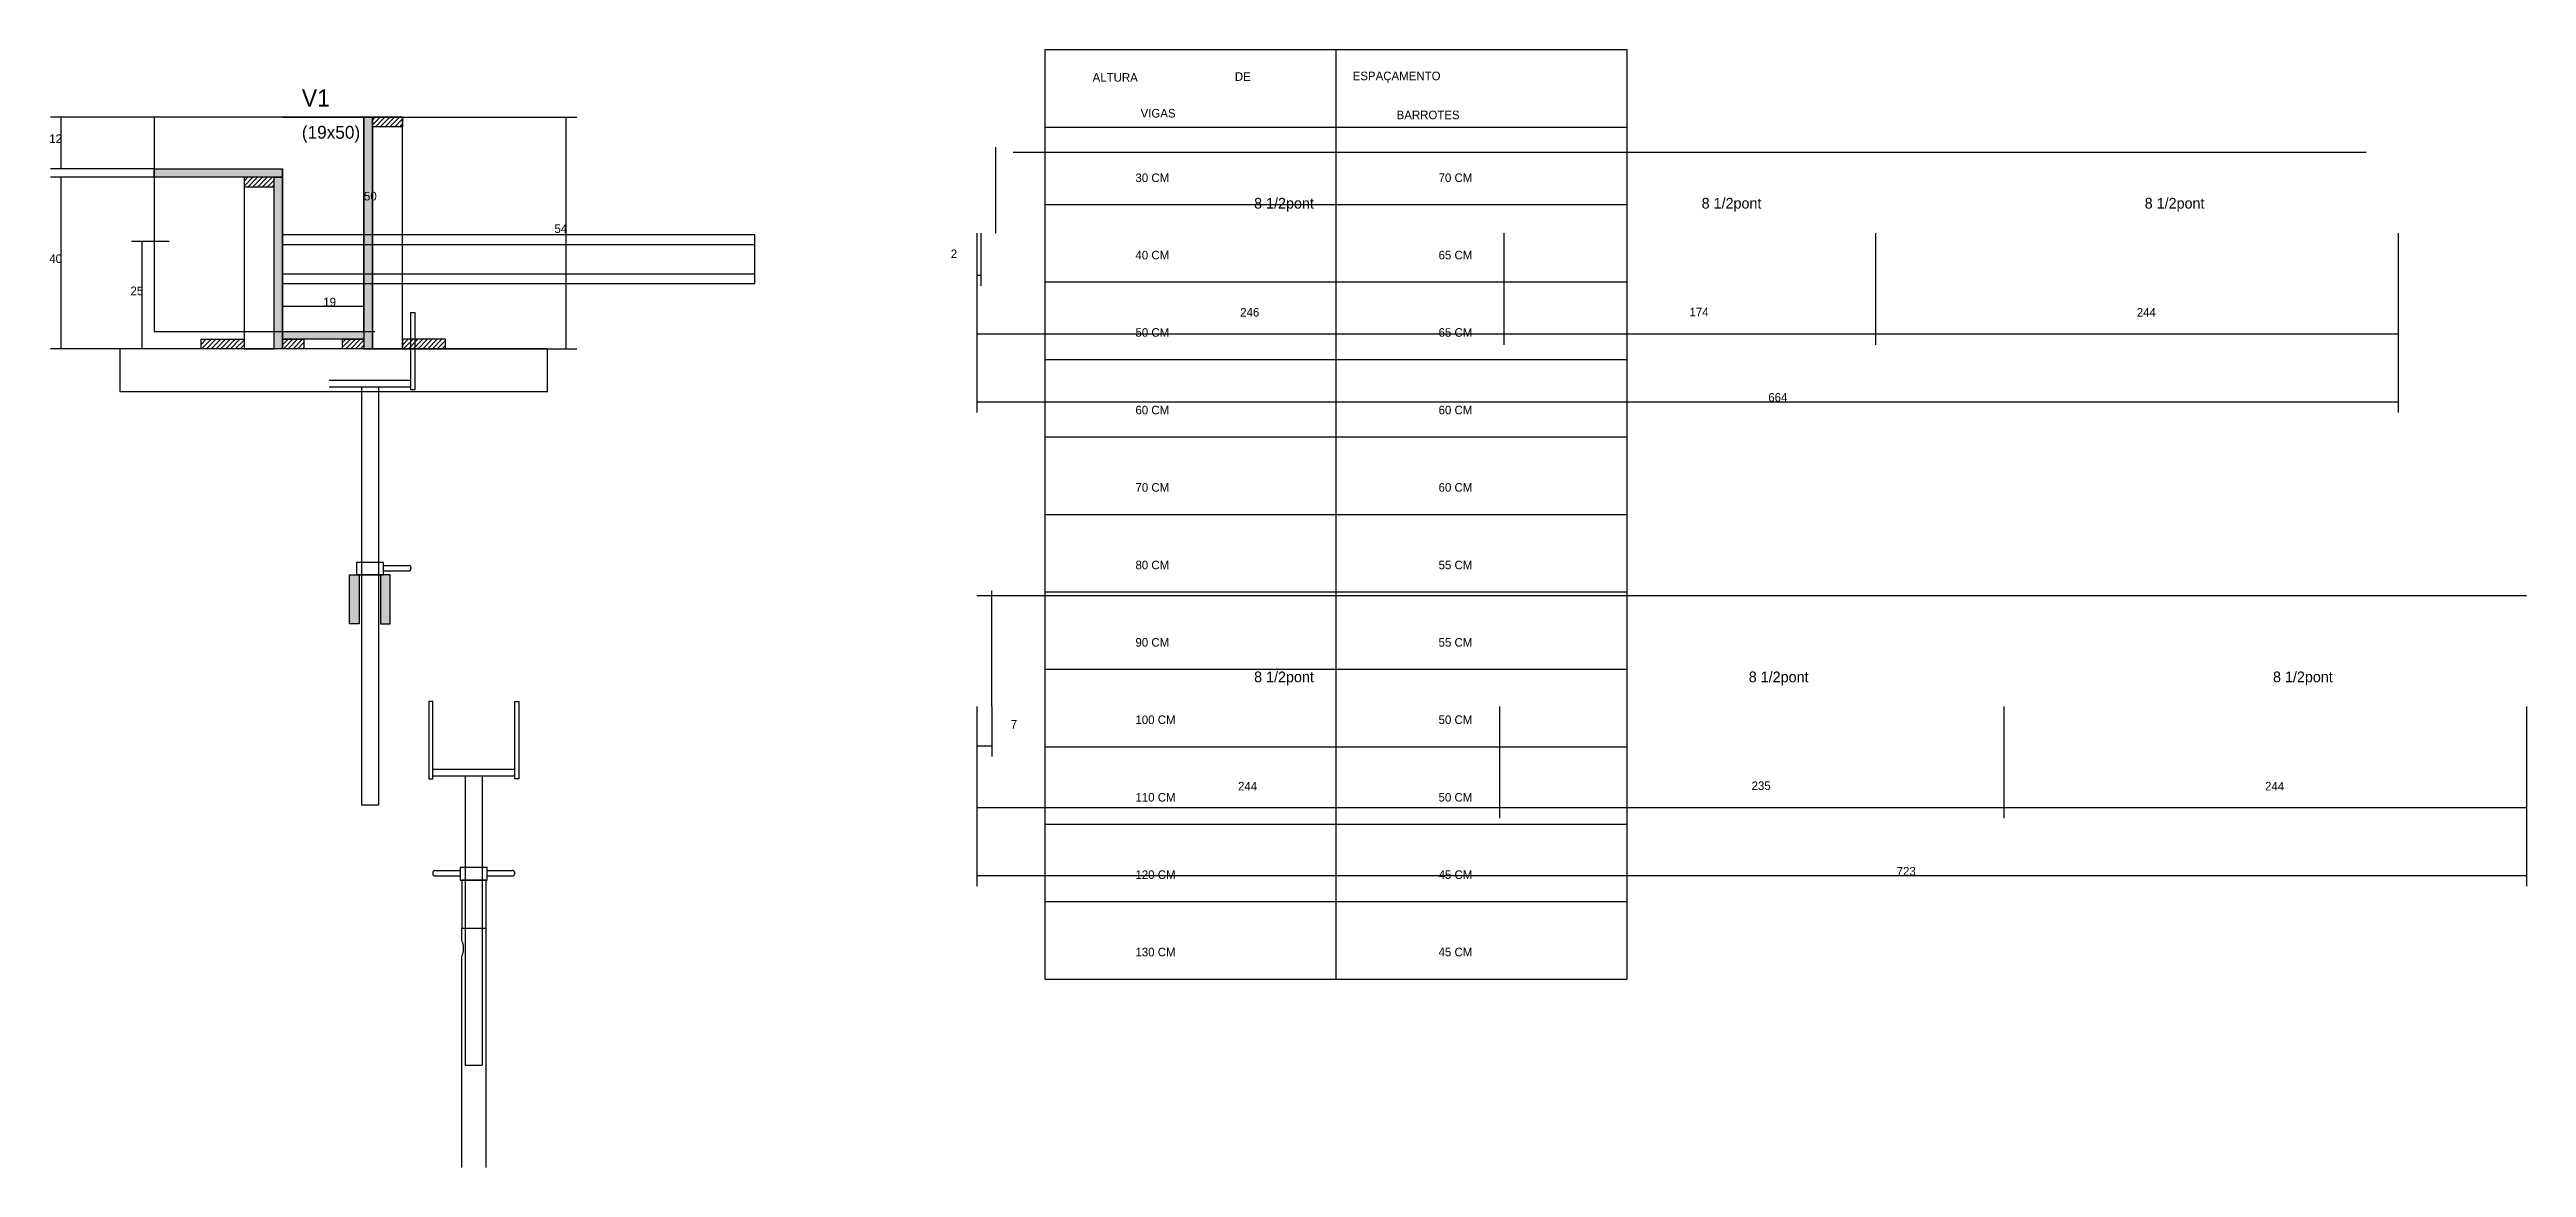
# Model space of a CAD drawing. Header units: metres. Extents: x -2848 to 22762, y -45195 to 1016.
# Drawn here: x 15882 to 17038, y -31290 to -30768 of the extents above; entities that cross this region are included whole.
import ezdxf

# ---------------------------------------------------------------- set-up
doc = ezdxf.new("R2010")
doc.units = ezdxf.units.M
for name, color, linetype in [('CONCRETO', 251, 'Continuous'), ('COTA', 4, 'Continuous'), ('Cota Seção (2x)', 4, 'Continuous'), ('Escoras', 2, 'Continuous'), ('Forcador', 251, 'Continuous'), ('GARFOS', 7, 'Continuous'), ('Hachura', 253, 'Continuous'), ('Madeira', 126, 'Continuous'), ('NOMENCLATURA', 7, 'Continuous'), ('Painéis', 200, 'Continuous'), ('Perfil Metálico', 251, 'Continuous'), ('SARR_2.2x7', 40, 'Continuous'), ('Texto Seção', 7, 'Continuous')]:
    doc.layers.add(name, color=color, linetype=linetype)

msp = doc.modelspace()

# ---------------------------------------------------------------- texts
at = {"layer": 'COTA'}
for s, p in [('12', (15882.1, -30812)), ('54', (16117.9, -30854)), ('40', (15882.1, -30868)), ('2', (16302.9, -30865.7)), ('25', (15920, -30883)), ('246', (16438, -30893)), ('174', (16647.7, -30892.9)), ('244', (16856.5, -30893)), ('664', (16684.5, -30932.7)), ('7', (16330.9, -31085.2)), ('244', (16437, -31114.1)), ('235', (16676.7, -31113.9)), ('244', (16916.4, -31114.1)), ('723', (16744.4, -31153.8))]:
    msp.add_text(s, height=4, dxfattribs=at).set_placement(p)
at = {"layer": 'Cota Seção (2x)'}
for s, p in [('50', (16029, -30838.8)), ('19', (16010, -30888.2))]:
    msp.add_text(s, height=4, dxfattribs=at).set_placement(p)
at = {"layer": 'GARFOS'}
for s, p in [('ALTURA   ', (16369.1, -30783.4)), ('DE', (16435.5, -30783)), ('ESPAÇAMENTO', (16490.5, -30782.7)), ('VIGAS', (16391.5, -30800.1)), ('BARROTES', (16511, -30800.9)), ('30 CM', (16389.1, -30830.2)), ('70 CM', (16530.6, -30830.2)), ('40 CM', (16389.1, -30866.3)), ('65 CM', (16530.6, -30866.3)), ('50 CM', (16389.1, -30902.4)), ('65 CM', (16530.6, -30902.4)), ('60 CM', (16389.1, -30938.6)), ('60 CM', (16530.6, -30938.6)), ('70 CM', (16389.1, -30974.7)), ('60 CM', (16530.6, -30974.7)), ('80 CM', (16389.1, -31010.9)), ('55 CM', (16530.6, -31010.9)), ('90 CM', (16389.1, -31047)), ('55 CM', (16530.6, -31047)), ('100 CM', (16389.1, -31083.1)), ('50 CM', (16530.6, -31083.1)), ('110 CM', (16389.1, -31119.3)), ('50 CM', (16530.6, -31119.3)), ('120 CM', (16389.1, -31155.4)), ('45 CM', (16530.6, -31155.4)), ('130 CM', (16389.1, -31191.5)), ('45 CM', (16530.6, -31191.5))]:
    msp.add_text(s, height=4, dxfattribs=at).set_placement(p)
at = {"layer": 'NOMENCLATURA'}
for p in [(16444.5, -30842.6), (16653.4, -30842.6), (16860.2, -30842.6), (16444.5, -31063.6), (16675.4, -31063.6), (16920.1, -31063.6)]:
    msp.add_text('8 1/2pont', height=5, dxfattribs=at).set_placement(p)
at = {"layer": 'Texto Seção'}
for s, height, p in [('V1', 8, (16000, -30795)), ('(19x50)', 6, (16000, -30810))]:
    msp.add_text(s, height=height, dxfattribs=at).set_placement(p)

# ---------------------------------------------------------------- hatches: boundary and pattern name
at = {"layer": 'Hachura'}
h = msp.add_hatch(color=8, dxfattribs=at)
h.dxf.hatch_style = 1
h.paths.add_polyline_path([(16033, -30800), (16029, -30800), (16029, -30800), (16029, -30908), (16029, -30908), (16033, -30908), (16033, -30908), (16033, -30800)])
h = msp.add_hatch(dxfattribs=at)
h.set_pattern_fill('ANSI31', scale=0.5)
h.paths.add_polyline_path([(16047, -30800), (16047, -30804.4), (16047, -30804.4), (16033, -30804.4), (16033, -30804.4), (16033, -30800), (16033, -30800), (16047, -30800)])
h = msp.add_hatch(color=8, dxfattribs=at)
h.dxf.hatch_style = 1
h.paths.add_polyline_path([(15931, -30828), (15931, -30824), (15931, -30824), (15991, -30824), (15991, -30824), (15991, -30828), (15991, -30828), (15931, -30828)])
h = msp.add_hatch(dxfattribs=at)
h.set_pattern_fill('ANSI31', scale=0.5)
h.paths.add_polyline_path([(15973, -30828), (15973, -30832.4), (15973, -30832.4), (15987, -30832.4), (15987, -30832.4), (15987, -30828), (15987, -30828), (15973, -30828)])
h = msp.add_hatch(color=8, dxfattribs=at)
h.dxf.hatch_style = 1
h.paths.add_polyline_path([(15987, -30828), (15991, -30828), (15991, -30828), (15991, -30908), (15991, -30908), (15987, -30908), (15987, -30908), (15987, -30828)])
h = msp.add_hatch(dxfattribs=at)
h.set_pattern_fill('ANSI31', scale=0.5)
h.paths.add_polyline_path([(15953, -30908), (15953, -30903.6), (15953, -30903.6), (15973, -30903.6), (15973, -30903.6), (15973, -30908), (15973, -30908), (15953, -30908)])
h = msp.add_hatch(color=8, dxfattribs=at)
h.dxf.hatch_style = 1
h.paths.add_polyline_path([(15991, -30903.6), (15991, -30900), (15991, -30900), (16029, -30900), (16029, -30900), (16029, -30903.6), (16029, -30903.6), (15991, -30903.6)])
h = msp.add_hatch(dxfattribs=at)
h.set_pattern_fill('ANSI31', scale=0.5)
h.paths.add_polyline_path([(15991, -30908), (15991, -30903.6), (15991, -30903.6), (16001, -30903.6), (16001, -30903.6), (16001, -30908), (16001, -30908), (15991, -30908)])
h = msp.add_hatch(dxfattribs=at)
h.set_pattern_fill('ANSI31', scale=0.5)
h.paths.add_polyline_path([(16019, -30908), (16019, -30903.6), (16019, -30903.6), (16029, -30903.6), (16029, -30903.6), (16029, -30908), (16029, -30908), (16019, -30908)])
h = msp.add_hatch(dxfattribs=at)
h.set_pattern_fill('ANSI31', scale=0.5)
h.paths.add_polyline_path([(16067, -30908), (16067, -30903.6), (16067, -30903.6), (16047, -30903.6), (16047, -30903.6), (16047, -30908), (16047, -30908), (16067, -30908)])
at = {"layer": 'Perfil Metálico'}
h = msp.add_hatch(color=8, dxfattribs=at)
h.dxf.hatch_style = 1
h.paths.add_polyline_path([(16022.3, -31036.3), (16026.8, -31036.3), (16026.8, -31013.5), (16022.3, -31013.5)])
h = msp.add_hatch(color=8, dxfattribs=at)
h.dxf.hatch_style = 1
h.paths.add_polyline_path([(16036.7, -31036.3), (16041.2, -31036.3), (16041.2, -31013.5), (16036.7, -31013.5)])

# ---------------------------------------------------------------- linework, layer by layer
at = {"layer": 'CONCRETO'}
for points in [[(16029, -30820), (16029, -30800), (15931, -30800), (15931, -30824), (15991, -30824), (15991, -30900), (16029, -30900), (16029, -30820)], [(15931, -30900), (16029, -30900), (16029, -30800), (15931, -30800)]]:
    msp.add_lwpolyline(points, close=True, dxfattribs=at)
at = {"layer": 'COTA'}
for p, q in [((15931, -30800), (15882.6, -30800)), ((15887.6, -30824), (15887.6, -30800)), ((16047, -30800), (16128.4, -30800)), ((16123.4, -30908), (16123.4, -30800)), ((15931, -30824), (15882.6, -30824)), ((15931, -30828), (15882.6, -30828)), ((15887.6, -30908), (15887.6, -30828)), ((15938, -30858), (15920.5, -30858)), ((15925.5, -30908), (15925.5, -30858)), ((16315, -30854), (16315, -30906.1)), ((16315, -30854), (16315, -30937.7)), ((16315, -30854), (16315, -30878.7)), ((16317, -30854), (16317, -30878.7)), ((16561, -30854), (16561, -30906.1)), ((16561, -30854), (16561, -30906.1)), ((16734.5, -30854), (16734.5, -30906.1)), ((16734.5, -30854), (16734.5, -30906.1)), ((16978.5, -30854), (16978.5, -30906.1)), ((16978.5, -30854), (16978.5, -30937.7)), ((16315, -30873.7), (16317, -30873.7)), ((16315, -30901.1), (16561, -30901.1)), ((16561, -30901.1), (16734.5, -30901.1)), ((16734.5, -30901.1), (16978.5, -30901.1)), ((15953, -30908), (15882.6, -30908)), ((15938, -30908), (15920.5, -30908)), ((16067, -30908), (16128.4, -30908)), ((16315, -30932.7), (16978.5, -30932.7)), ((16315, -31075), (16315, -31127.1)), ((16315, -31075), (16315, -31158.8)), ((16315, -31075), (16315, -31098.3)), ((16322, -31075), (16322, -31098.3)), ((16559, -31075), (16559, -31127.1)), ((16559, -31075), (16559, -31127.1)), ((16794.4, -31075), (16794.4, -31127.1)), ((16794.4, -31075), (16794.4, -31127.1)), ((17038.4, -31075), (17038.4, -31127.1)), ((17038.4, -31075), (17038.4, -31158.8)), ((16315, -31093.3), (16322, -31093.3)), ((16315, -31122.1), (16559, -31122.1)), ((16559, -31122.1), (16794.4, -31122.1)), ((16794.4, -31122.1), (17038.4, -31122.1)), ((16315, -31153.8), (17038.4, -31153.8))]:
    msp.add_line(p, q, dxfattribs=at)
at = {"layer": 'Cota Seção (2x)'}
for p, q in [((15991, -30800), (16034, -30800)), ((16029, -30900), (16029, -30800)), ((15991, -30900), (15991, -30883.2)), ((15991, -30888.2), (16029, -30888.2)), ((16029, -30900), (16029, -30883.2)), ((15991, -30900), (16034, -30900))]:
    msp.add_line(p, q, dxfattribs=at)
at = {"layer": 'Escoras'}
for p, q in [((16037.4, -31013.5), (16026.2, -31013.5)), ((16085.9, -31155.9), (16074.6, -31155.9)), ((16074.6, -31155.9), (16074.6, -31178.4)), ((16085.9, -31155.9), (16085.9, -31290)), ((16074.6, -31178.4), (16085.9, -31178.4)), ((16074.6, -31184), (16074.6, -31178.4)), ((16074.9, -31184.6), (16074.6, -31184)), ((16074.6, -31191.6), (16074.9, -31191)), ((16074.6, -31290), (16074.6, -31191.6)), ((16075.1, -31185.2), (16074.9, -31184.6)), ((16074.9, -31191), (16075.1, -31190.4)), ((16075.3, -31185.9), (16075.1, -31185.2)), ((16075.1, -31190.4), (16075.3, -31189.8)), ((16075.4, -31186.5), (16075.3, -31185.9)), ((16075.3, -31189.8), (16075.4, -31189.1)), ((16075.5, -31187.2), (16075.4, -31186.5)), ((16075.4, -31189.1), (16075.5, -31188.5)), ((16075.5, -31187.8), (16075.5, -31187.2)), ((16075.5, -31188.5), (16075.5, -31187.8))]:
    msp.add_line(p, q, dxfattribs=at)
at = {"layer": 'Forcador'}
for p, q in [((16012.7, -30922.6), (16050.9, -30922.6)), ((16012.7, -30925.8), (16050.9, -30925.8)), ((16027.8, -30925.8), (16027.8, -31036.3)), ((16035.7, -30925.8), (16035.7, -31036.3)), ((16038.1, -31009.1), (16049.9, -31009.1)), ((16038.1, -31011.6), (16049.9, -31011.6)), ((16050, -31009.1), (16049.9, -31009.1)), ((16049.9, -31011.6), (16050, -31011.6)), ((16050.1, -31009.2), (16050, -31009.1)), ((16050, -31011.6), (16050.1, -31011.6)), ((16050.3, -31009.2), (16050.1, -31009.2)), ((16050.1, -31011.6), (16050.3, -31011.5)), ((16050.4, -31009.3), (16050.3, -31009.2)), ((16050.3, -31011.5), (16050.4, -31011.5)), ((16050.5, -31009.3), (16050.4, -31009.3)), ((16050.4, -31011.5), (16050.5, -31011.4)), ((16050.6, -31009.4), (16050.5, -31009.3)), ((16050.5, -31011.4), (16050.6, -31011.3)), ((16050.7, -31009.5), (16050.6, -31009.4)), ((16050.6, -31011.3), (16050.7, -31011.2)), ((16050.8, -31009.6), (16050.7, -31009.5)), ((16050.7, -31011.2), (16050.8, -31011.1)), ((16050.8, -31009.8), (16050.8, -31009.6)), ((16050.9, -31009.9), (16050.8, -31009.8)), ((16050.8, -31011), (16050.9, -31010.9)), ((16050.8, -31011.1), (16050.8, -31011)), ((16050.9, -31010), (16050.9, -31009.9)), ((16050.9, -31010.1), (16050.9, -31010)), ((16050.9, -31010.1), (16050.9, -31010.6)), ((16050.9, -31010.7), (16050.9, -31010.6)), ((16050.9, -31010.9), (16050.9, -31010.7)), ((16027.8, -31036.3), (16027.8, -31059.1)), ((16035.7, -31036.3), (16035.7, -31059.1)), ((16027.8, -31059.1), (16027.8, -31120.8)), ((16035.7, -31059.1), (16035.7, -31120.8)), ((16061.1, -31104.1), (16099.4, -31104.1)), ((16061.1, -31107.3), (16099.4, -31107.3)), ((16076.3, -31107.3), (16076.3, -31242.3)), ((16084.2, -31107.3), (16084.2, -31242.3)), ((16027.8, -31120.8), (16035.7, -31120.8)), ((16061.2, -31152.1), (16061.1, -31152.2)), ((16061.1, -31152.2), (16061.1, -31152.4)), ((16061.1, -31152.4), (16061.1, -31152.5)), ((16061.1, -31152.5), (16061.1, -31152.9)), ((16061.1, -31152.9), (16061.1, -31153.1)), ((16061.1, -31153.1), (16061.1, -31153.2)), ((16061.1, -31153.2), (16061.2, -31153.3)), ((16061.3, -31151.9), (16061.2, -31152)), ((16061.2, -31152), (16061.2, -31152.1)), ((16061.2, -31153.3), (16061.2, -31153.5)), ((16061.2, -31153.5), (16061.3, -31153.6)), ((16061.4, -31151.8), (16061.3, -31151.9)), ((16061.3, -31153.6), (16061.4, -31153.7)), ((16061.5, -31151.7), (16061.4, -31151.8)), ((16061.4, -31153.7), (16061.5, -31153.8)), ((16061.6, -31151.6), (16061.5, -31151.7)), ((16061.5, -31153.8), (16061.6, -31153.8)), ((16061.7, -31151.6), (16061.6, -31151.6)), ((16061.6, -31153.8), (16061.7, -31153.9)), ((16061.9, -31151.5), (16061.7, -31151.6)), ((16061.7, -31153.9), (16061.9, -31153.9)), ((16062, -31151.5), (16061.9, -31151.5)), ((16061.9, -31153.9), (16062, -31154)), ((16062.1, -31151.5), (16062, -31151.5)), ((16062, -31154), (16062.1, -31154)), ((16062.1, -31151.5), (16073.9, -31151.5)), ((16062.1, -31154), (16073.9, -31154)), ((16086.5, -31151.5), (16098.3, -31151.5)), ((16086.5, -31154), (16098.3, -31154)), ((16098.5, -31151.5), (16098.3, -31151.5)), ((16098.3, -31154), (16098.5, -31154)), ((16098.6, -31151.5), (16098.5, -31151.5)), ((16098.5, -31154), (16098.6, -31153.9)), ((16098.7, -31151.6), (16098.6, -31151.5)), ((16098.6, -31153.9), (16098.7, -31153.9)), ((16098.8, -31151.6), (16098.7, -31151.6)), ((16098.7, -31153.9), (16098.8, -31153.8)), ((16099, -31151.7), (16098.8, -31151.6)), ((16098.8, -31153.8), (16099, -31153.8)), ((16099.1, -31151.8), (16099, -31151.7)), ((16099, -31153.8), (16099.1, -31153.7)), ((16099.1, -31151.9), (16099.1, -31151.8)), ((16099.2, -31152), (16099.1, -31151.9)), ((16099.1, -31153.6), (16099.2, -31153.5)), ((16099.1, -31153.7), (16099.1, -31153.6)), ((16099.3, -31152.1), (16099.2, -31152)), ((16099.2, -31153.5), (16099.3, -31153.3)), ((16099.3, -31152.2), (16099.3, -31152.1)), ((16099.3, -31152.4), (16099.3, -31152.2)), ((16099.4, -31152.5), (16099.3, -31152.4)), ((16099.3, -31153.1), (16099.4, -31152.9)), ((16099.3, -31153.2), (16099.3, -31153.1)), ((16099.3, -31153.3), (16099.3, -31153.2)), ((16099.4, -31152.5), (16099.4, -31152.9)), ((16076.3, -31242.3), (16084.2, -31242.3))]:
    msp.add_line(p, q, dxfattribs=at)
for points in [[(16052.8, -30891.1), (16052.8, -30927.1), (16050.9, -30927.1), (16050.9, -30891.1)], [(16025.5, -31007.7), (16025.5, -31013.5), (16038.1, -31013.5), (16038.1, -31007.7)], [(16059.2, -31072.6), (16059.2, -31108.6), (16061.1, -31108.6), (16061.1, -31072.6)], [(16101.3, -31072.6), (16101.3, -31108.6), (16099.4, -31108.6), (16099.4, -31072.6)], [(16073.9, -31150), (16073.9, -31155.9), (16086.5, -31155.9), (16086.5, -31150)]]:
    msp.add_lwpolyline(points, close=True, dxfattribs=at)
at = {"layer": 'GARFOS'}
for p, q in [((16346.9, -31202.1), (16346.9, -30768.4)), ((16346.9, -30768.4), (16618.4, -30768.4)), ((16482.7, -30768.4), (16482.7, -31202.1)), ((16618.4, -30768.4), (16618.4, -31202.1)), ((16346.9, -30804.6), (16618.4, -30804.6)), ((16346.9, -30804.6), (16618.4, -30804.6)), ((16346.9, -30840.7), (16618.4, -30840.7)), ((16346.9, -30876.8), (16618.4, -30876.8)), ((16346.9, -30913), (16618.4, -30913)), ((16346.9, -30949.1), (16618.4, -30949.1)), ((16346.9, -30985.3), (16618.4, -30985.3)), ((16346.9, -31021.4), (16618.4, -31021.4)), ((16346.9, -31057.5), (16618.4, -31057.5)), ((16346.9, -31093.7), (16618.4, -31093.7)), ((16346.9, -31129.8), (16618.4, -31129.8)), ((16346.9, -31165.9), (16618.4, -31165.9)), ((16346.9, -31202.1), (16618.4, -31202.1))]:
    msp.add_line(p, q, dxfattribs=at)
at = {"layer": 'Madeira'}
for points in [[(16047, -30800), (16047, -30804.4), (16033, -30804.4), (16033, -30800)], [(16047, -30800), (16033, -30800), (16033, -30908), (16047, -30908)], [(15973, -30828), (15973, -30832.4), (15987, -30832.4), (15987, -30828)], [(15973, -30908), (15987, -30908), (15987, -30828), (15973, -30828)], [(15953, -30908), (15953, -30903.6), (15973, -30903.6), (15973, -30908)], [(15991, -30908), (15991, -30903.6), (16001, -30903.6), (16001, -30908)], [(16019, -30908), (16019, -30903.6), (16029, -30903.6), (16029, -30908)], [(16067, -30908), (16067, -30903.6), (16047, -30903.6), (16047, -30908)], [(15915.1, -30928), (16114.7, -30928), (16114.7, -30908), (15915.1, -30908)]]:
    msp.add_lwpolyline(points, close=True, dxfattribs=at)
at = {"layer": 'Painéis'}
for p, q in [((15931, -30824), (15991, -30824)), ((15931, -30828), (15931, -30824)), ((15991, -30828), (15991, -30824)), ((15991, -30908), (15991, -30828))]:
    msp.add_line(p, q, dxfattribs=at)
for points in [[(16033, -30800), (16029, -30800), (16029, -30908), (16033, -30908)], [(15931, -30828), (15931, -30824), (15991, -30824), (15991, -30828)], [(15987, -30828), (15991, -30828), (15991, -30908), (15987, -30908)], [(15991, -30903.6), (15991, -30900), (16029, -30900), (16029, -30903.6)]]:
    msp.add_lwpolyline(points, close=True, dxfattribs=at)
at = {"layer": 'Perfil Metálico'}
for p, q in [((15991, -30859.3), (16211.5, -30859.3)), ((15991, -30873.1), (16211.5, -30873.1))]:
    msp.add_line(p, q, dxfattribs=at)
for points in [[(15991, -30877.6), (16211.5, -30877.6), (16211.5, -30854.8), (15991, -30854.8)], [(16026.8, -31036.3), (16022.3, -31036.3), (16022.3, -31013.5), (16026.8, -31013.5)], [(16036.7, -31036.3), (16041.2, -31036.3), (16041.2, -31013.5), (16036.7, -31013.5)]]:
    msp.add_lwpolyline(points, close=True, dxfattribs=at)
at = {"layer": 'SARR_2.2x7'}
for p, q in [((16324, -30854), (16324, -30814)), ((16332, -30816.2), (16561, -30816.2)), ((16561, -30816.2), (16734.5, -30816.2)), ((16734.5, -30816.2), (16963.5, -30816.2)), ((16315, -31023.2), (16559, -31023.2)), ((16322, -31075), (16322, -31021)), ((16559, -31023.2), (16794.4, -31023.2)), ((16794.4, -31023.2), (17038.4, -31023.2))]:
    msp.add_line(p, q, dxfattribs=at)

msp.set_redraw_order([(e.dxf.handle, doc.entitydb.next_handle()) for e in msp.query("TEXT MTEXT ATTDEF DIMENSION ARC_DIMENSION")])  # texts and dimensions are drawn at this point

doc.saveas('drawing.dxf')
